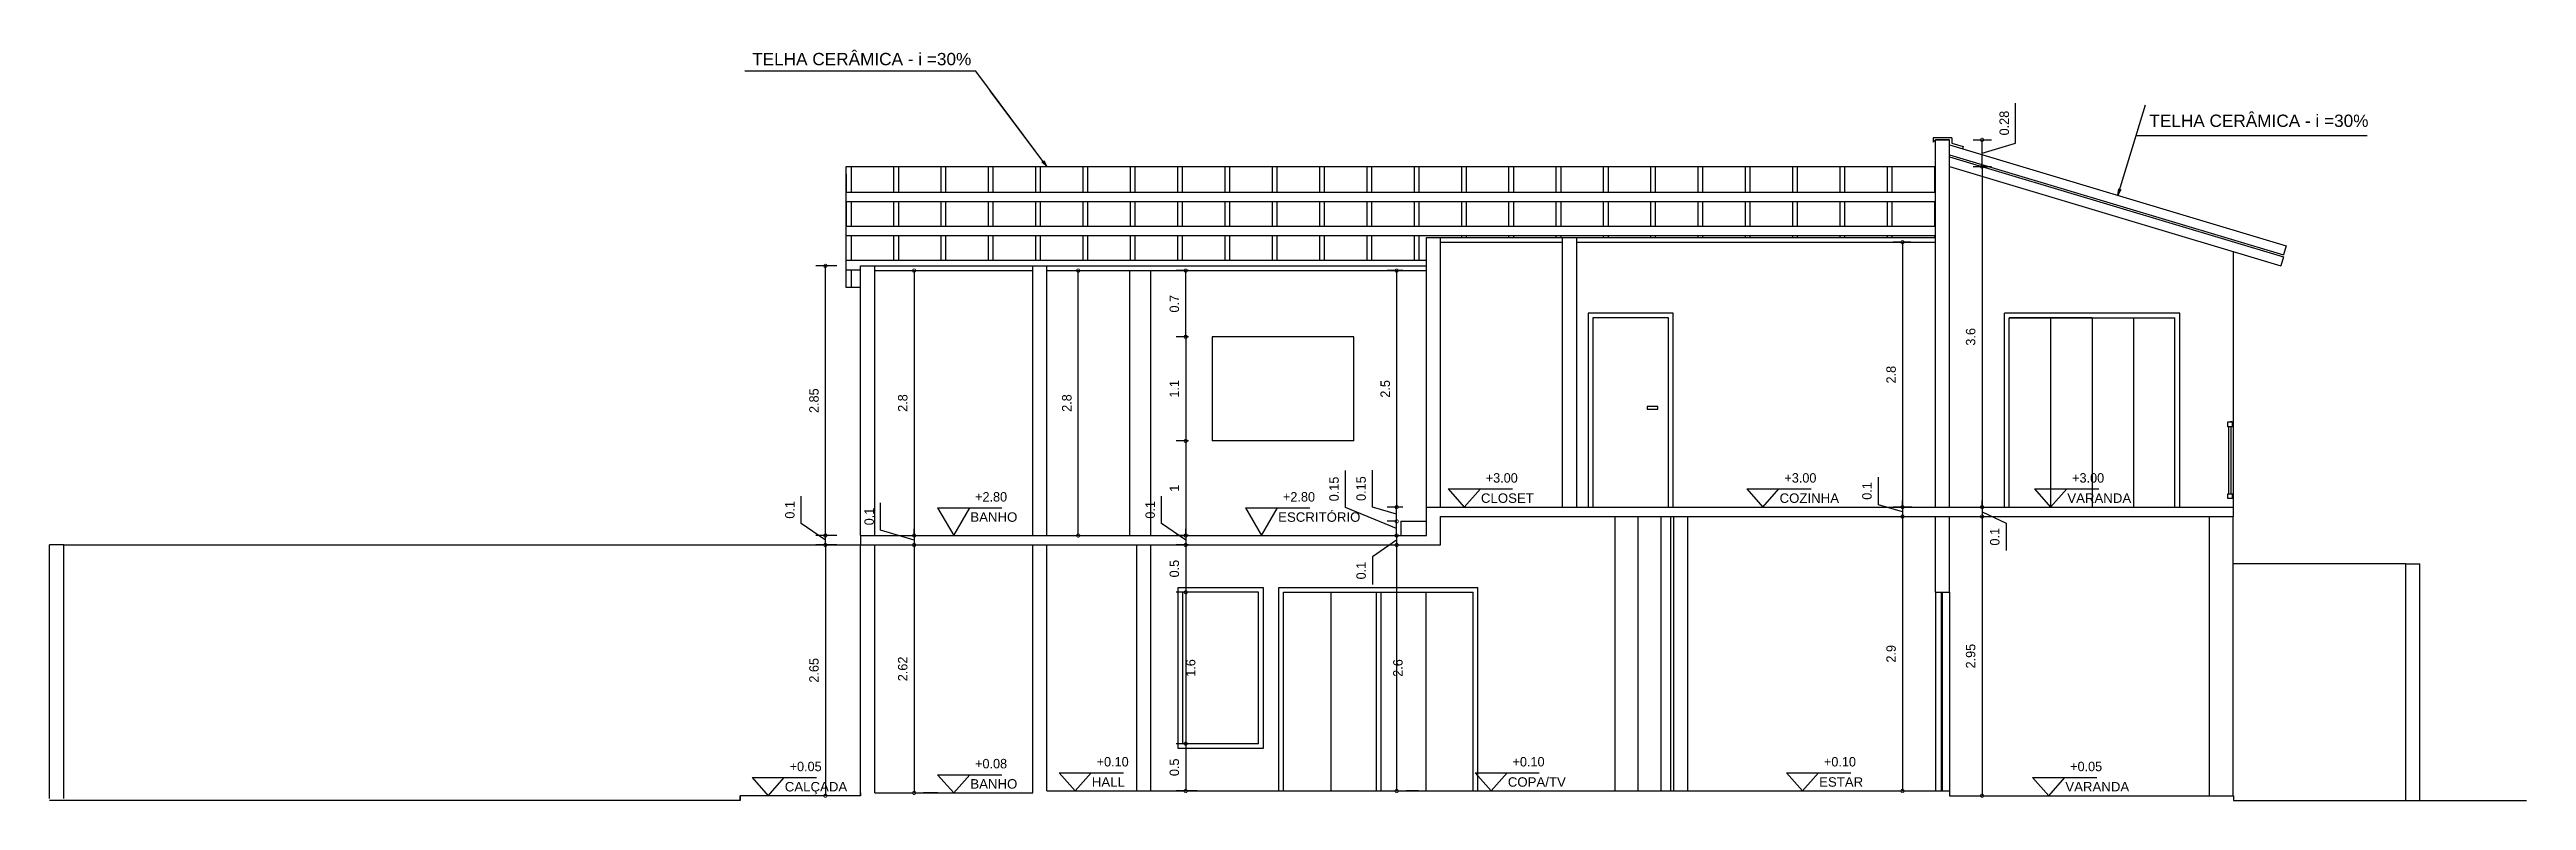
# Model space of a CAD drawing. Extents: x 130 to 509, y 87 to 225.
# Drawn here: x 452.18 to 478.36, y 112.16 to 120.09 of the extents above; entities that cross this region are included whole.
import ezdxf

# ---------------------------------------------------------------- set-up
doc = ezdxf.new("R2010")
doc.units = 0
doc.header["$LTSCALE"] = 7
doc.layers.get('0').update_dxf_attribs({"linetype": 'CONTINUOUS'})
doc.layers.get('DEFPOINTS').update_dxf_attribs({"linetype": 'CONTINUOUS'})
for name, color, linetype in [('01', 7, 'CONTINUOUS'), ('02', 2, 'CONTINUOUS'), ('03', 3, 'CONTINUOUS'), ('04', 4, 'CONTINUOUS'), ('05', 5, 'CONTINUOUS'), ('06', 6, 'CONTINUOUS'), ('20', 2, 'CONTINUOUS'), ('30', 3, 'CONTINUOUS'), ('40', 4, 'CONTINUOUS'), ('50', 5, 'CONTINUOUS'), ('COTAS', 7, 'CONTINUOUS'), ('TEXTO', 3, 'CONTINUOUS')]:
    doc.layers.add(name, color=color, linetype=linetype)
doc.styles.add('ARIAL', font='arial.ttf', dxfattribs={"height": 0.075})
doc.dimstyles.get("Standard").update_dxf_attribs({"dimtxt": 0.18, "dimasz": 0.18, "dimexe": 0.18, "dimexo": 0.0625, "dimgap": 0.09, "dimtad": 0, "dimtih": 1, "dimtoh": 1, "dimdec": 4, "dimzin": 0, "dimdsep": 46, "dimtxsty": 'Standard', "dimcen": 0.09, "dimadec": 0, "dimazin": 0, "dimtfac": 1, "dimtdec": 4, "dimtofl": 0, "dimtmove": 0, "dimatfit": 3, "dimfxl": 1, "dimtolj": 1, "dimtzin": 0, "dimarcsym": 0})

msp = doc.modelspace()

# ---------------------------------------------------------------- texts
at = {"layer": 'COTAS'}
for s, p in [('+3.00', (467.357, 115.517)), ('+3.00', (470.513, 115.517)), ('+3.00', (473.554, 115.517)), ('+2.80', (461.96, 115.317)), ('+2.80', (465.214, 115.317)), ('+0.05', (460, 112.467)), ('+0.08', (461.96, 112.497)), ('+0.10', (463.245, 112.517)), ('+0.10', (467.64, 112.517)), ('+0.10', (470.931, 112.517)), ('+0.05', (473.533, 112.467))]:
    msp.add_text(s, height=0.1, dxfattribs=at).set_placement(p)
at = {"layer": 'TEXTO', "style": 'ARIAL'}
for s, p in [('BANHO', (461.91, 115.103)), ('ESCRITÓRIO', (465.163, 115.103)), ('CLOSET', (467.306, 115.303)), ('COZINHA', (470.462, 115.303)), ('VARANDA', (473.503, 115.303)), ('CALÇADA', (459.949, 112.253)), ('BANHO', (461.91, 112.283)), ('HALL', (463.194, 112.303)), ('COPA/TV', (467.59, 112.303)), ('ESTAR', (470.88, 112.303)), ('VARANDA', (473.482, 112.253))]:
    msp.add_text(s, height=0.1, dxfattribs=at).set_placement(p)
at = {"layer": 'TEXTO', "char_height": 0.13, "style": 'ARIAL'}
for insert, attachment_point in [((461.92, 119.993), 6), ((474.37, 119.341), 4)]:
    msp.add_mtext('TELHA CERÂMICA - i =30%', dxfattribs=dict(at, insert=insert, attachment_point=attachment_point))

# ---------------------------------------------------------------- blocks, each defined once
blk = doc.blocks.new('_DOTSMALL')
at = {"color": 0, "linetype": 'ByBlock', "const_width": 0.5}
blk.add_lwpolyline([(-0.0625, 0, 1), (0.0625, 0, 1)], format="xyb", close=True, dxfattribs=at)
blk = doc.blocks.new('*D354')
at = {"layer": '01', "color": 0}
for p, q in [((460.961, 115.014), (460.961, 115.304)), ((461.316, 114.908), (460.961, 115.014)), ((461.316, 114.958), (461.316, 115.028)), ((461.316, 114.958), (461.316, 114.858)), ((461.316, 114.958), (461.316, 114.858)), ((461.066, 114.858), (461.216, 114.858)), ((461.316, 114.858), (461.316, 114.788))]:
    blk.add_line(p, q, dxfattribs=at)
at = {"layer": 'DEFPOINTS', "color": 0}
for p in [(460.899, 114.958), (461.316, 114.858), (461.316, 114.858)]:
    blk.add_point(p, dxfattribs=at)
at = {"layer": '01', "color": 0, "xscale": 0.07, "yscale": 0.07, "zscale": 0.07}
for p, rotation in [((461.316, 114.958), 270), ((461.316, 114.858), 90)]:
    blk.add_blockref('_DOTSMALL', p, dxfattribs=dict(at, rotation=rotation))
at = {"layer": '01', "color": 2, "insert": (460.841, 115.159), "char_height": 0.1, "attachment_point": 5, "rotation": 90}
blk.add_mtext('\\A1;0.1', dxfattribs=at)
blk = doc.blocks.new('*D353')
at = {"color": 0, "linetype": 'ByBlock'}
for p, q in [((375.856, 180.098), (376.123, 180.098)), ((376.023, 180.098), (376.023, 177.298)), ((375.856, 177.298), (376.123, 177.298))]:
    blk.add_line(p, q, dxfattribs=at)
at = {"layer": 'DEFPOINTS', "color": 0, "linetype": 'ByBlock'}
for p in [(375.606, 180.098), (375.606, 177.298), (376.023, 177.298)]:
    blk.add_point(p, dxfattribs=at)
at = {"color": 0, "linetype": 'ByBlock', "xscale": 0.07, "yscale": 0.07, "zscale": 0.07}
for p, rotation in [((376.023, 180.098), 90), ((376.023, 177.298), 270)]:
    blk.add_blockref('_DOTSMALL', p, dxfattribs=dict(at, rotation=rotation))
at = {"color": 2, "linetype": 'ByBlock', "insert": (375.903, 178.698), "char_height": 0.1, "attachment_point": 5, "rotation": 90}
blk.add_mtext('\\A1;2.8', dxfattribs=at)
blk = doc.blocks.new('*D352')
at = {"layer": '01', "color": 0}
for p, q in [((466.16, 115.259), (466.16, 115.649)), ((466.415, 115.183), (466.16, 115.259)), ((466.479, 115.258), (466.315, 115.258)), ((466.415, 115.108), (466.415, 115.258))]:
    blk.add_line(p, q, dxfattribs=at)
at = {"layer": 'DEFPOINTS', "color": 0}
for p in [(466.415, 115.258), (466.729, 115.258), (466.459, 115.108)]:
    blk.add_point(p, dxfattribs=at)
at = {"layer": '01', "color": 0, "xscale": 0.07, "yscale": 0.07, "zscale": 0.07}
for p, rotation in [((466.415, 115.258), 90), ((466.415, 115.108), 270)]:
    blk.add_blockref('_DOTSMALL', p, dxfattribs=dict(at, rotation=rotation))
at = {"layer": '01', "color": 2, "insert": (466.04, 115.454), "char_height": 0.1, "attachment_point": 5, "rotation": 90}
blk.add_mtext('\\A1;0.15', dxfattribs=at)
blk = doc.blocks.new('*D351')
at = {"layer": '01', "color": 0}
for p, q in [((465.874, 115.255), (465.874, 115.645)), ((466.415, 115.033), (465.874, 115.255)), ((466.408, 115.108), (466.315, 115.108)), ((466.415, 114.958), (466.415, 115.108))]:
    blk.add_line(p, q, dxfattribs=at)
at = {"layer": 'DEFPOINTS', "color": 0}
for p in [(466.415, 115.108), (466.45, 114.958), (466.658, 115.108)]:
    blk.add_point(p, dxfattribs=at)
at = {"layer": '01', "color": 0, "xscale": 0.07, "yscale": 0.07, "zscale": 0.07}
for p, rotation in [((466.415, 115.108), 90), ((466.415, 114.958), 270)]:
    blk.add_blockref('_DOTSMALL', p, dxfattribs=dict(at, rotation=rotation))
at = {"layer": '01', "color": 2, "insert": (465.754, 115.45), "char_height": 0.1, "attachment_point": 5, "rotation": 90}
blk.add_mtext('\\A1;0.15', dxfattribs=at)
blk = doc.blocks.new('*D350')
at = {"color": 0, "linetype": 'ByBlock'}
for p, q in [((377.676, 180.098), (377.857, 180.098)), ((377.757, 177.298), (377.757, 180.098)), ((377.676, 177.298), (377.857, 177.298))]:
    blk.add_line(p, q, dxfattribs=at)
at = {"layer": 'DEFPOINTS', "color": 0, "linetype": 'ByBlock'}
for p in [(377.426, 180.098), (377.757, 180.098), (377.426, 177.298)]:
    blk.add_point(p, dxfattribs=at)
at = {"color": 0, "linetype": 'ByBlock', "xscale": 0.07, "yscale": 0.07, "zscale": 0.07}
for p, rotation in [((377.757, 180.098), 90), ((377.757, 177.298), 270)]:
    blk.add_blockref('_DOTSMALL', p, dxfattribs=dict(at, rotation=rotation))
at = {"color": 2, "linetype": 'ByBlock', "insert": (377.637, 178.698), "char_height": 0.1, "attachment_point": 5, "rotation": 90}
blk.add_mtext('\\A1;2.8', dxfattribs=at)
blk = doc.blocks.new('*D343')
at = {"layer": '01', "color": 0}
for p, q in [((463.931, 115.084), (463.931, 115.374)), ((464.186, 114.908), (463.931, 115.084)), ((464.186, 114.958), (464.186, 115.028)), ((464.186, 114.958), (464.186, 114.858)), ((464.186, 114.958), (464.186, 114.858)), ((464.217, 114.858), (464.086, 114.858)), ((464.186, 114.858), (464.186, 114.788))]:
    blk.add_line(p, q, dxfattribs=at)
at = {"layer": 'DEFPOINTS', "color": 0}
for p in [(464.467, 114.958), (464.186, 114.858), (464.467, 114.858)]:
    blk.add_point(p, dxfattribs=at)
at = {"layer": '01', "color": 0, "xscale": 0.07, "yscale": 0.07, "zscale": 0.07}
for p, rotation in [((464.186, 114.958), 270), ((464.186, 114.858), 90)]:
    blk.add_blockref('_DOTSMALL', p, dxfattribs=dict(at, rotation=rotation))
at = {"layer": '01', "color": 2, "insert": (463.811, 115.229), "char_height": 0.1, "attachment_point": 5, "rotation": 90}
blk.add_mtext('\\A1;0.1', dxfattribs=at)
blk = doc.blocks.new('*D342')
at = {"layer": '01', "color": 0}
for p, q in [((464.186, 115.958), (464.186, 114.958)), ((464.217, 114.958), (464.086, 114.958))]:
    blk.add_line(p, q, dxfattribs=at)
at = {"layer": 'DEFPOINTS', "color": 0}
for p in [(464.467, 115.958), (464.186, 114.958), (464.467, 114.958)]:
    blk.add_point(p, dxfattribs=at)
at = {"layer": '01', "color": 0, "xscale": 0.07, "yscale": 0.07, "zscale": 0.07}
for p, rotation in [((464.186, 115.958), 90), ((464.186, 114.958), 270)]:
    blk.add_blockref('_DOTSMALL', p, dxfattribs=dict(at, rotation=rotation))
at = {"layer": '01', "color": 2, "insert": (464.066, 115.458), "char_height": 0.1, "attachment_point": 5, "rotation": 90}
blk.add_mtext('\\A1;1', dxfattribs=at)
blk = doc.blocks.new('*D336')
at = {"layer": '01', "color": 0}
for p, q in [((460.499, 117.808), (460.278, 117.808)), ((460.378, 114.958), (460.378, 117.808))]:
    blk.add_line(p, q, dxfattribs=at)
at = {"layer": 'DEFPOINTS', "color": 0}
for p in [(460.378, 117.808), (460.749, 117.808), (460.749, 114.958)]:
    blk.add_point(p, dxfattribs=at)
at = {"layer": '01', "color": 0, "xscale": 0.07, "yscale": 0.07, "zscale": 0.07}
for p, rotation in [((460.378, 117.808), 90), ((460.378, 114.958), 270)]:
    blk.add_blockref('_DOTSMALL', p, dxfattribs=dict(at, rotation=rotation))
at = {"layer": '01', "color": 2, "insert": (460.258, 116.383), "char_height": 0.1, "attachment_point": 5, "rotation": 90}
blk.add_mtext('\\A1;2.85', dxfattribs=at)
blk = doc.blocks.new('*D335')
at = {"layer": '01', "color": 0}
for p, q in [((460.123, 115.084), (460.123, 115.374)), ((460.378, 114.908), (460.123, 115.084)), ((460.499, 114.958), (460.278, 114.958)), ((460.378, 114.958), (460.378, 115.028)), ((460.378, 114.858), (460.378, 114.958)), ((460.378, 114.858), (460.378, 114.958)), ((460.378, 114.858), (460.378, 114.788))]:
    blk.add_line(p, q, dxfattribs=at)
at = {"layer": 'DEFPOINTS', "color": 0}
for p in [(460.378, 114.958), (460.749, 114.958), (460.749, 114.858)]:
    blk.add_point(p, dxfattribs=at)
at = {"layer": '01', "color": 0, "xscale": 0.07, "yscale": 0.07, "zscale": 0.07}
for p, rotation in [((460.378, 114.958), 270), ((460.378, 114.858), 90)]:
    blk.add_blockref('_DOTSMALL', p, dxfattribs=dict(at, rotation=rotation))
at = {"layer": '01', "color": 2, "insert": (460.003, 115.229), "char_height": 0.1, "attachment_point": 5, "rotation": 90}
blk.add_mtext('\\A1;0.1', dxfattribs=at)
blk = doc.blocks.new('*D355')
at = {"layer": '01', "color": 0}
for p, q in [((461.316, 114.858), (461.316, 112.238)), ((461.566, 112.238), (461.416, 112.238))]:
    blk.add_line(p, q, dxfattribs=at)
at = {"layer": 'DEFPOINTS', "color": 0}
for p in [(461.316, 114.858), (461.316, 112.238), (461.316, 112.238)]:
    blk.add_point(p, dxfattribs=at)
at = {"layer": '01', "color": 0, "xscale": 0.07, "yscale": 0.07, "zscale": 0.07}
for p, rotation in [((461.316, 114.858), 90), ((461.316, 112.238), 270)]:
    blk.add_blockref('_DOTSMALL', p, dxfattribs=dict(at, rotation=rotation))
at = {"layer": '01', "color": 2, "insert": (461.196, 113.548), "char_height": 0.1, "attachment_point": 5, "rotation": 90}
blk.add_mtext('\\A1;2.62', dxfattribs=at)
blk = doc.blocks.new('*D334')
at = {"color": 0, "linetype": 'ByBlock'}
for p, q in [((375.206, 177.198), (374.985, 177.198)), ((375.085, 177.198), (375.085, 174.548)), ((375.206, 174.548), (374.985, 174.548))]:
    blk.add_line(p, q, dxfattribs=at)
at = {"layer": 'DEFPOINTS', "color": 0, "linetype": 'ByBlock'}
for p in [(375.456, 177.198), (375.085, 174.548), (375.456, 174.548)]:
    blk.add_point(p, dxfattribs=at)
at = {"color": 0, "linetype": 'ByBlock', "xscale": 0.07, "yscale": 0.07, "zscale": 0.07}
for p, rotation in [((375.085, 177.198), 90), ((375.085, 174.548), 270)]:
    blk.add_blockref('_DOTSMALL', p, dxfattribs=dict(at, rotation=rotation))
at = {"color": 2, "linetype": 'ByBlock', "insert": (374.965, 175.873), "char_height": 0.1, "attachment_point": 5, "rotation": 90}
blk.add_mtext('\\A1;2.65', dxfattribs=at)
blk = doc.blocks.new('*D349')
at = {"layer": '01', "color": 0}
for p, q in [((466.415, 114.858), (466.415, 112.258)), ((466.647, 112.258), (466.515, 112.258))]:
    blk.add_line(p, q, dxfattribs=at)
at = {"layer": 'DEFPOINTS', "color": 0}
for p in [(466.45, 114.858), (466.397, 112.258), (466.415, 112.258)]:
    blk.add_point(p, dxfattribs=at)
at = {"layer": '01', "color": 0, "xscale": 0.07, "yscale": 0.07, "zscale": 0.07}
for p, rotation in [((466.415, 114.858), 90), ((466.415, 112.258), 270)]:
    blk.add_blockref('_DOTSMALL', p, dxfattribs=dict(at, rotation=rotation))
at = {"layer": '01', "color": 2, "insert": (466.429, 113.558), "char_height": 0.1, "attachment_point": 5, "rotation": 90}
blk.add_mtext('\\A1;2.6', dxfattribs=at)
blk = doc.blocks.new('*D348')
at = {"layer": '01', "color": 0}
for p, q in [((466.415, 114.958), (466.415, 115.028)), ((466.415, 114.958), (466.415, 114.858)), ((466.415, 114.958), (466.415, 114.858)), ((466.415, 114.908), (466.16, 114.732)), ((466.16, 114.732), (466.16, 114.442)), ((466.2, 114.858), (466.315, 114.858)), ((466.415, 114.858), (466.415, 114.788))]:
    blk.add_line(p, q, dxfattribs=at)
at = {"layer": 'DEFPOINTS', "color": 0}
for p in [(466.45, 114.958), (466.415, 114.858), (466.45, 114.858)]:
    blk.add_point(p, dxfattribs=at)
at = {"layer": '01', "color": 0, "xscale": 0.07, "yscale": 0.07, "zscale": 0.07}
for p, rotation in [((466.415, 114.958), 270), ((466.415, 114.858), 90)]:
    blk.add_blockref('_DOTSMALL', p, dxfattribs=dict(at, rotation=rotation))
at = {"layer": '01', "color": 2, "insert": (466.04, 114.587), "char_height": 0.1, "attachment_point": 5, "rotation": 90}
blk.add_mtext('\\A1;0.1', dxfattribs=at)
blk = doc.blocks.new('*D346')
at = {"layer": '01', "color": 0}
for p, q in [((464.186, 112.758), (464.186, 112.258)), ((464.306, 112.258), (464.086, 112.258))]:
    blk.add_line(p, q, dxfattribs=at)
at = {"layer": 'DEFPOINTS', "color": 0}
for p in [(464.556, 112.758), (464.186, 112.258), (464.556, 112.258)]:
    blk.add_point(p, dxfattribs=at)
at = {"layer": '01', "color": 0, "xscale": 0.07, "yscale": 0.07, "zscale": 0.07}
for p, rotation in [((464.186, 112.758), 90), ((464.186, 112.258), 270)]:
    blk.add_blockref('_DOTSMALL', p, dxfattribs=dict(at, rotation=rotation))
at = {"layer": '01', "color": 2, "insert": (464.066, 112.508), "char_height": 0.1, "attachment_point": 5, "rotation": 90}
blk.add_mtext('\\A1;0.5', dxfattribs=at)
blk = doc.blocks.new('*D345')
at = {"layer": '01', "color": 0}
for p, q in [((464.186, 114.358), (464.186, 112.758)), ((464.306, 112.758), (464.086, 112.758))]:
    blk.add_line(p, q, dxfattribs=at)
at = {"layer": 'DEFPOINTS', "color": 0}
for p in [(464.467, 114.358), (464.186, 112.758), (464.556, 112.758)]:
    blk.add_point(p, dxfattribs=at)
at = {"layer": '01', "color": 0, "xscale": 0.07, "yscale": 0.07, "zscale": 0.07}
for p, rotation in [((464.186, 114.358), 90), ((464.186, 112.758), 270)]:
    blk.add_blockref('_DOTSMALL', p, dxfattribs=dict(at, rotation=rotation))
at = {"layer": '01', "color": 2, "insert": (464.239, 113.558), "char_height": 0.1, "attachment_point": 5, "rotation": 90}
blk.add_mtext('\\A1;1.6', dxfattribs=at)
blk = doc.blocks.new('*D344')
at = {"layer": '01', "color": 0}
for p, q in [((464.186, 114.858), (464.186, 114.358)), ((464.217, 114.358), (464.086, 114.358))]:
    blk.add_line(p, q, dxfattribs=at)
at = {"layer": 'DEFPOINTS', "color": 0}
for p in [(464.467, 114.858), (464.186, 114.358), (464.467, 114.358)]:
    blk.add_point(p, dxfattribs=at)
at = {"layer": '01', "color": 0, "xscale": 0.07, "yscale": 0.07, "zscale": 0.07}
for p, rotation in [((464.186, 114.858), 90), ((464.186, 114.358), 270)]:
    blk.add_blockref('_DOTSMALL', p, dxfattribs=dict(at, rotation=rotation))
at = {"layer": '01', "color": 2, "insert": (464.066, 114.608), "char_height": 0.1, "attachment_point": 5, "rotation": 90}
blk.add_mtext('\\A1;0.5', dxfattribs=at)
blk = doc.blocks.new('*D347')
at = {"color": 0, "linetype": 'ByBlock'}
for p, q in [((381.186, 180.098), (381.022, 180.098)), ((381.122, 180.098), (381.122, 177.598)), ((381.186, 177.598), (381.022, 177.598))]:
    blk.add_line(p, q, dxfattribs=at)
at = {"layer": 'DEFPOINTS', "color": 0, "linetype": 'ByBlock'}
for p in [(381.436, 180.098), (381.122, 177.598), (381.436, 177.598)]:
    blk.add_point(p, dxfattribs=at)
at = {"color": 0, "linetype": 'ByBlock', "xscale": 0.07, "yscale": 0.07, "zscale": 0.07}
for p, rotation in [((381.122, 180.098), 90), ((381.122, 177.598), 270)]:
    blk.add_blockref('_DOTSMALL', p, dxfattribs=dict(at, rotation=rotation))
at = {"color": 2, "linetype": 'ByBlock', "insert": (381.002, 178.848), "char_height": 0.1, "attachment_point": 5, "rotation": 90}
blk.add_mtext('\\A1;2.5', dxfattribs=at)
blk = doc.blocks.new('*D341')
at = {"layer": '01', "color": 0}
for p, q in [((464.186, 117.058), (464.186, 115.958)), ((464.217, 115.958), (464.086, 115.958))]:
    blk.add_line(p, q, dxfattribs=at)
at = {"layer": 'DEFPOINTS', "color": 0}
for p in [(464.467, 117.058), (464.186, 115.958), (464.467, 115.958)]:
    blk.add_point(p, dxfattribs=at)
at = {"layer": '01', "color": 0, "xscale": 0.07, "yscale": 0.07, "zscale": 0.07}
for p, rotation in [((464.186, 117.058), 90), ((464.186, 115.958), 270)]:
    blk.add_blockref('_DOTSMALL', p, dxfattribs=dict(at, rotation=rotation))
at = {"layer": '01', "color": 2, "insert": (464.066, 116.508), "char_height": 0.1, "attachment_point": 5, "rotation": 90}
blk.add_mtext('\\A1;1.1', dxfattribs=at)
blk = doc.blocks.new('*D340')
at = {"color": 0, "linetype": 'ByBlock'}
for p, q in [((378.924, 180.098), (378.793, 180.098)), ((378.893, 179.398), (378.893, 180.098)), ((378.924, 179.398), (378.793, 179.398))]:
    blk.add_line(p, q, dxfattribs=at)
at = {"layer": 'DEFPOINTS', "color": 0, "linetype": 'ByBlock'}
for p in [(378.893, 180.098), (379.174, 180.098), (379.174, 179.398)]:
    blk.add_point(p, dxfattribs=at)
at = {"color": 0, "linetype": 'ByBlock', "xscale": 0.07, "yscale": 0.07, "zscale": 0.07}
for p, rotation in [((378.893, 180.098), 90), ((378.893, 179.398), 270)]:
    blk.add_blockref('_DOTSMALL', p, dxfattribs=dict(at, rotation=rotation))
at = {"color": 2, "linetype": 'ByBlock', "insert": (378.773, 179.748), "char_height": 0.1, "attachment_point": 5, "rotation": 90}
blk.add_mtext('\\A1;0.7', dxfattribs=at)
blk = doc.blocks.new('*D358')
at = {"layer": '01', "color": 0}
for p, q in [((472.602, 115.158), (472.602, 112.208)), ((472.489, 112.208), (472.702, 112.208))]:
    blk.add_line(p, q, dxfattribs=at)
at = {"layer": 'DEFPOINTS', "color": 0}
for p in [(472.239, 115.158), (472.239, 112.208), (472.602, 112.208)]:
    blk.add_point(p, dxfattribs=at)
at = {"layer": '01', "color": 0, "xscale": 0.07, "yscale": 0.07, "zscale": 0.07}
for p, rotation in [((472.602, 115.158), 90), ((472.602, 112.208), 270)]:
    blk.add_blockref('_DOTSMALL', p, dxfattribs=dict(at, rotation=rotation))
at = {"layer": '01', "color": 2, "insert": (472.482, 113.683), "char_height": 0.1, "attachment_point": 5, "rotation": 90}
blk.add_mtext('\\A1;2.95', dxfattribs=at)
blk = doc.blocks.new('*D357')
at = {"layer": '01', "color": 0}
for p, q in [((472.602, 115.258), (472.602, 115.328)), ((472.602, 115.258), (472.602, 115.158)), ((472.602, 115.258), (472.602, 115.158)), ((472.602, 115.208), (472.857, 115.09)), ((472.489, 115.158), (472.702, 115.158)), ((472.602, 115.158), (472.602, 115.088)), ((472.857, 115.09), (472.857, 114.8))]:
    blk.add_line(p, q, dxfattribs=at)
at = {"layer": 'DEFPOINTS', "color": 0}
for p in [(472.259, 115.258), (472.239, 115.158), (472.602, 115.158)]:
    blk.add_point(p, dxfattribs=at)
at = {"layer": '01', "color": 0, "xscale": 0.07, "yscale": 0.07, "zscale": 0.07}
for p, rotation in [((472.602, 115.258), 270), ((472.602, 115.158), 90)]:
    blk.add_blockref('_DOTSMALL', p, dxfattribs=dict(at, rotation=rotation))
at = {"layer": '01', "color": 2, "insert": (472.737, 114.945), "char_height": 0.1, "attachment_point": 5, "rotation": 90}
blk.add_mtext('\\A1;0.1', dxfattribs=at)
blk = doc.blocks.new('*D339')
at = {"layer": '01', "color": 0}
for p, q in [((471.761, 115.158), (471.761, 112.258)), ((471.528, 112.258), (471.661, 112.258))]:
    blk.add_line(p, q, dxfattribs=at)
at = {"layer": 'DEFPOINTS', "color": 0}
for p in [(471.778, 115.158), (471.761, 112.258), (471.778, 112.258)]:
    blk.add_point(p, dxfattribs=at)
at = {"layer": '01', "color": 0, "xscale": 0.07, "yscale": 0.07, "zscale": 0.07}
for p, rotation in [((471.761, 115.158), 90), ((471.761, 112.258), 270)]:
    blk.add_blockref('_DOTSMALL', p, dxfattribs=dict(at, rotation=rotation))
at = {"layer": '01', "color": 2, "insert": (471.641, 113.708), "char_height": 0.1, "attachment_point": 5, "rotation": 90}
blk.add_mtext('\\A1;2.9', dxfattribs=at)
blk = doc.blocks.new('*D338')
at = {"layer": '01', "color": 0}
for p, q in [((471.506, 115.284), (471.506, 115.574)), ((471.761, 115.208), (471.506, 115.284)), ((471.761, 115.258), (471.761, 115.328)), ((471.761, 115.258), (471.761, 115.158)), ((471.761, 115.258), (471.761, 115.158)), ((471.528, 115.158), (471.661, 115.158)), ((471.761, 115.158), (471.761, 115.088))]:
    blk.add_line(p, q, dxfattribs=at)
at = {"layer": 'DEFPOINTS', "color": 0}
for p in [(472.109, 115.258), (471.761, 115.158), (471.778, 115.158)]:
    blk.add_point(p, dxfattribs=at)
at = {"layer": '01', "color": 0, "xscale": 0.07, "yscale": 0.07, "zscale": 0.07}
for p, rotation in [((471.761, 115.258), 270), ((471.761, 115.158), 90)]:
    blk.add_blockref('_DOTSMALL', p, dxfattribs=dict(at, rotation=rotation))
at = {"layer": '01', "color": 2, "insert": (471.386, 115.429), "char_height": 0.1, "attachment_point": 5, "rotation": 90}
blk.add_mtext('\\A1;0.1', dxfattribs=at)
blk = doc.blocks.new('*D337')
at = {"color": 0, "linetype": 'ByBlock'}
for p, q in [((386.556, 180.398), (386.368, 180.398)), ((386.468, 180.398), (386.468, 177.598)), ((386.566, 177.598), (386.368, 177.598))]:
    blk.add_line(p, q, dxfattribs=at)
at = {"layer": 'DEFPOINTS', "color": 0, "linetype": 'ByBlock'}
for p in [(386.806, 180.398), (386.468, 177.598), (386.816, 177.598)]:
    blk.add_point(p, dxfattribs=at)
at = {"color": 0, "linetype": 'ByBlock', "xscale": 0.07, "yscale": 0.07, "zscale": 0.07}
for p, rotation in [((386.468, 180.398), 90), ((386.468, 177.598), 270)]:
    blk.add_blockref('_DOTSMALL', p, dxfattribs=dict(at, rotation=rotation))
at = {"color": 2, "linetype": 'ByBlock', "insert": (386.348, 178.998), "char_height": 0.1, "attachment_point": 5, "rotation": 90}
blk.add_mtext('\\A1;2.8', dxfattribs=at)
blk = doc.blocks.new('*D359')
at = {"layer": '01', "color": 0}
for p, q in [((472.957, 119.106), (472.957, 119.529)), ((472.509, 119.14), (472.702, 119.14)), ((472.602, 118.858), (472.602, 119.14)), ((472.602, 118.999), (472.957, 119.106))]:
    blk.add_line(p, q, dxfattribs=at)
at = {"layer": 'DEFPOINTS', "color": 0}
for p in [(472.259, 119.14), (472.602, 119.14), (472.259, 118.858)]:
    blk.add_point(p, dxfattribs=at)
at = {"layer": '01', "color": 0, "xscale": 0.07, "yscale": 0.07, "zscale": 0.07}
for p, rotation in [((472.602, 119.14), 90), ((472.602, 118.858), 270)]:
    blk.add_blockref('_DOTSMALL', p, dxfattribs=dict(at, rotation=rotation))
at = {"layer": '01', "color": 2, "insert": (472.837, 119.317), "char_height": 0.1, "attachment_point": 5, "rotation": 90}
blk.add_mtext('\\A1;0.28', dxfattribs=at)
blk = doc.blocks.new('*D356')
at = {"color": 0, "linetype": 'ByBlock'}
for p, q in [((387.216, 181.198), (387.409, 181.198)), ((387.309, 181.198), (387.309, 177.598)), ((387.216, 177.598), (387.409, 177.598))]:
    blk.add_line(p, q, dxfattribs=at)
at = {"layer": 'DEFPOINTS', "color": 0, "linetype": 'ByBlock'}
for p in [(386.966, 181.198), (386.966, 177.598), (387.309, 177.598)]:
    blk.add_point(p, dxfattribs=at)
at = {"color": 0, "linetype": 'ByBlock', "xscale": 0.07, "yscale": 0.07, "zscale": 0.07}
for p, rotation in [((387.309, 181.198), 90), ((387.309, 177.598), 270)]:
    blk.add_blockref('_DOTSMALL', p, dxfattribs=dict(at, rotation=rotation))
at = {"color": 2, "linetype": 'ByBlock', "insert": (387.189, 179.398), "char_height": 0.1, "attachment_point": 5, "rotation": 90}
blk.add_mtext('\\A1;3.6', dxfattribs=at)

# ---------------------------------------------------------------- dimensions: what is measured, and where the dimension line sits
at = {"layer": '01'}
for base, p1, p2, picture, middle in [((472.602, 119.14), (472.259, 118.858), (472.259, 119.14), '*D359', (472.837, 119.176)), ((460.378, 117.808), (460.749, 114.958), (460.749, 117.808), '*D336', (460.258, 116.383)), ((464.186, 115.958), (464.467, 117.058), (464.467, 115.958), '*D341', (464.066, 116.508)), ((464.186, 114.958), (464.467, 115.958), (464.467, 114.958), '*D342', (464.066, 115.458)), ((466.415, 115.258), (466.459, 115.108), (466.729, 115.258), '*D352', (466.04, 115.329)), ((471.761, 115.158), (472.109, 115.258), (471.778, 115.158), '*D338', (471.386, 115.354)), ((461.316, 114.858), (460.899, 114.958), (461.316, 114.858), '*D354', (460.841, 115.084)), ((471.761, 112.258), (471.778, 115.158), (471.778, 112.258), '*D339', (471.641, 113.708)), ((472.602, 112.208), (472.239, 115.158), (472.239, 112.208), '*D358', (472.482, 113.683)), ((461.316, 112.238), (461.316, 114.858), (461.316, 112.238), '*D355', (461.196, 113.548)), ((464.186, 114.358), (464.467, 114.858), (464.467, 114.358), '*D344', (464.066, 114.608)), ((464.186, 112.258), (464.556, 112.758), (464.556, 112.258), '*D346', (464.066, 112.508))]:
    dim = msp.add_linear_dim(base=base, p1=p1, p2=p2, angle=90, dimstyle='Standard', override={"dimtxt": 0.1, "dimasz": 0.07, "dimexe": 0.1, "dimexo": 0.25, "dimgap": 0.07, "dimtad": 1, "dimtih": 0, "dimtoh": 0, "dimdec": 2, "dimzin": 8, "dimblk1": 'DOTSMALL', "dimblk2": 'DOTSMALL', "dimsah": 1, "dimcen": -0.1, "dimse1": 1, "dimclrt": 2, "dimtdec": 2, "dimtofl": 1, "dimtmove": 1}, dxfattribs=at)
    dim.commit()
    dim.dimension.update_dxf_attribs({"geometry": picture, "text_midpoint": middle})
for base, p1, p2, picture, middle in [((472.602, 115.258), (472.259, 118.858), (472.259, 115.258), '*D356', (472.482, 117.058)), ((471.761, 115.258), (472.099, 118.058), (472.109, 115.258), '*D337', (471.641, 116.658)), ((461.316, 114.958), (460.899, 117.758), (460.899, 114.958), '*D353', (461.196, 116.358)), ((463.05, 117.758), (462.719, 114.958), (462.719, 117.758), '*D350', (462.93, 116.358)), ((464.186, 117.758), (464.467, 117.058), (464.467, 117.758), '*D340', (464.066, 117.408)), ((466.415, 115.258), (466.729, 117.758), (466.729, 115.258), '*D347', (466.295, 116.508)), ((460.378, 112.208), (460.749, 114.858), (460.749, 112.208), '*D334', (460.258, 113.533))]:
    dim = msp.add_linear_dim(base=base, p1=p1, p2=p2, angle=90, dimstyle='Standard', override={"dimtxt": 0.1, "dimasz": 0.07, "dimexe": 0.1, "dimexo": 0.25, "dimgap": 0.07, "dimtad": 1, "dimtih": 0, "dimtoh": 0, "dimdec": 2, "dimzin": 8, "dimblk1": 'DOTSMALL', "dimblk2": 'DOTSMALL', "dimsah": 1, "dimcen": -0.1, "dimclrt": 2, "dimtdec": 2, "dimtofl": 1}, dxfattribs=at)
    dim.commit()
    dim.dimension.update_dxf_attribs({"geometry": picture, "text_midpoint": middle, "insert": (85.293, -62.34)})
for base, p1, p2, picture, middle in [((466.415, 115.108), (466.45, 114.958), (466.658, 115.108), '*D351', (465.874, 115.325)), ((460.378, 114.958), (460.749, 114.858), (460.749, 114.958), '*D335', (460.123, 115.154)), ((464.186, 114.858), (464.467, 114.958), (464.467, 114.858), '*D343', (463.931, 115.154)), ((472.602, 115.158), (472.259, 115.258), (472.239, 115.158), '*D357', (472.857, 115.02)), ((466.415, 114.858), (466.45, 114.958), (466.45, 114.858), '*D348', (466.16, 114.662)), ((466.415, 112.258), (466.45, 114.858), (466.397, 112.258), '*D349', (466.549, 113.558)), ((464.186, 112.758), (464.467, 114.358), (464.556, 112.758), '*D345', (464.359, 113.558))]:
    dim = msp.add_linear_dim(base=base, p1=p1, p2=p2, angle=90, dimstyle='Standard', override={"dimtxt": 0.1, "dimasz": 0.07, "dimexe": 0.1, "dimexo": 0.25, "dimgap": 0.07, "dimtad": 1, "dimtih": 0, "dimtoh": 0, "dimdec": 2, "dimzin": 8, "dimblk1": 'DOTSMALL', "dimblk2": 'DOTSMALL', "dimsah": 1, "dimcen": -0.1, "dimse1": 1, "dimclrt": 2, "dimtdec": 2, "dimtofl": 1, "dimtmove": 1}, dxfattribs=at)
    dim.commit()
    dim.dimension.update_dxf_attribs({"geometry": picture, "text_midpoint": middle, "dimtype": 160})

# ---------------------------------------------------------------- linework, layer by layer
at = {"layer": '02'}
for p, q in [((472.085, 119.16), (472.085, 119.115)), ((472.284, 119.16), (472.085, 119.16)), ((472.11, 119.14), (472.085, 119.115)), ((472.284, 119.16), (472.284, 119.105)), ((472.284, 119.105), (472.402, 119.07)), ((472.402, 119.07), (472.395, 119.046)), ((468.439, 117.308), (468.439, 115.258)), ((469.339, 117.308), (468.439, 117.308)), ((469.339, 115.258), (469.339, 117.308)), ((472.839, 115.258), (472.839, 117.308)), ((474.691, 117.308), (472.839, 117.308)), ((474.691, 115.258), (474.691, 117.308)), ((473.327, 117.258), (473.327, 115.258)), ((474.203, 117.258), (474.203, 115.258)), ((475.199, 116.108), (475.199, 116.158)), ((475.199, 116.158), (475.249, 116.158)), ((475.249, 116.108), (475.199, 116.108)), ((475.211, 115.399), (475.211, 116.108)), ((475.244, 116.158), (475.224, 116.158)), ((475.236, 115.399), (475.236, 116.108)), ((475.249, 116.108), (475.249, 116.158)), ((475.199, 115.399), (475.249, 115.399)), ((475.199, 115.349), (475.199, 115.399)), ((475.249, 115.349), (475.199, 115.349)), ((475.249, 115.349), (475.249, 115.399)), ((475.249, 115.349), (475.249, 115.399)), ((468.968, 112.258), (468.968, 115.158)), ((469.212, 112.258), (469.212, 115.158)), ((469.313, 112.258), (469.313, 115.158)), ((452.329, 114.858), (460.749, 114.858)), ((477.079, 114.658), (475.254, 114.658)), ((465.169, 114.408), (467.274, 114.408)), ((465.169, 112.258), (465.169, 114.408)), ((467.274, 112.258), (467.274, 114.408)), ((465.72, 114.358), (465.72, 112.258)), ((466.197, 114.358), (466.197, 112.258)), ((466.247, 114.358), (466.247, 112.258)), ((466.723, 114.358), (466.723, 112.258)), ((472.109, 114.358), (472.109, 112.258)), ((472.259, 114.358), (472.259, 112.258))]:
    msp.add_line(p, q, dxfattribs=at)
for points in [[(469.177, 116.322), (469.061, 116.322), (469.061, 116.293), (469.177, 116.293)], [(464.106, 114.408), (465.006, 114.408), (465.006, 112.708), (464.106, 112.708)]]:
    msp.add_lwpolyline(points, close=True, dxfattribs=at)
at = {"layer": '03'}
for p, q in [((475.259, 115.258), (475.259, 117.958)), ((464.467, 117.058), (464.467, 115.958)), ((465.964, 117.058), (464.467, 117.058)), ((465.964, 115.958), (465.964, 117.058)), ((473.765, 117.258), (472.889, 117.258)), ((472.889, 117.258), (474.641, 117.258)), ((472.889, 115.258), (472.889, 117.258)), ((473.765, 117.258), (473.765, 115.258)), ((474.641, 115.258), (474.641, 117.258)), ((465.964, 115.958), (464.467, 115.958)), ((472.169, 114.358), (472.169, 112.258)), ((472.179, 114.358), (472.179, 112.258))]:
    msp.add_line(p, q, dxfattribs=at)
at = {"layer": '04'}
for p, q in [((463.594, 114.958), (463.594, 117.758)), ((463.819, 114.958), (463.819, 117.758)), ((468.489, 117.258), (468.489, 115.258)), ((469.289, 117.258), (468.489, 117.258)), ((469.289, 115.258), (469.289, 117.258)), ((466.459, 115.108), (466.729, 115.108)), ((466.459, 115.108), (466.459, 114.958)), ((469.344, 112.258), (469.344, 115.158)), ((469.494, 112.258), (469.494, 115.158)), ((463.669, 112.258), (463.669, 114.858)), ((463.819, 112.258), (463.819, 114.858))]:
    msp.add_line(p, q, dxfattribs=at)
at = {"layer": '05'}
for p, q in [((460.599, 118.858), (472.109, 118.858)), ((466.879, 118.108), (468.169, 118.108)), ((466.879, 118.058), (468.169, 118.058)), ((468.319, 118.108), (472.109, 118.108)), ((468.319, 118.058), (472.109, 118.058)), ((460.899, 117.808), (462.569, 117.808)), ((462.719, 117.808), (466.729, 117.808)), ((460.899, 117.758), (462.569, 117.758)), ((462.719, 117.758), (466.729, 117.758))]:
    msp.add_line(p, q, dxfattribs=at)
at = {"layer": '06'}
for p, q in [((472.259, 119.14), (472.109, 119.14)), ((472.109, 117.958), (472.109, 119.14)), ((472.11, 119.14), (472.259, 119.14)), ((472.259, 118.008), (472.259, 119.14)), ((472.259, 115.258), (472.259, 119.14)), ((466.729, 114.958), (466.729, 118.108)), ((466.729, 118.108), (466.879, 118.108)), ((466.879, 115.258), (466.879, 118.108)), ((468.169, 118.108), (468.319, 118.108)), ((468.169, 115.258), (468.169, 118.108)), ((468.319, 115.258), (468.319, 118.108)), ((460.749, 114.958), (460.749, 117.808)), ((460.749, 117.808), (460.899, 117.808)), ((460.899, 114.958), (460.899, 117.808)), ((462.569, 117.808), (462.719, 117.808)), ((462.569, 117.758), (462.569, 117.808)), ((462.719, 117.758), (462.719, 117.808)), ((472.109, 115.258), (472.109, 117.958)), ((472.259, 115.258), (472.259, 117.958)), ((462.569, 114.958), (462.569, 117.758)), ((462.719, 114.958), (462.719, 117.758)), ((466.729, 115.258), (475.259, 115.258)), ((466.729, 114.958), (466.729, 115.258)), ((475.259, 115.158), (475.259, 115.258)), ((460.749, 114.958), (466.729, 114.958)), ((460.749, 114.958), (460.749, 114.858)), ((466.879, 115.158), (475.259, 115.158)), ((466.879, 114.858), (466.879, 115.158)), ((472.109, 114.358), (472.109, 115.158)), ((472.259, 114.358), (472.259, 115.158)), ((452.329, 114.858), (452.179, 114.858)), ((452.179, 112.178), (452.179, 114.858)), ((452.329, 112.178), (452.329, 114.858)), ((460.749, 114.858), (466.879, 114.858)), ((460.749, 112.208), (460.749, 114.858)), ((460.899, 112.238), (460.899, 114.858)), ((462.569, 112.238), (462.569, 114.858)), ((462.719, 112.258), (462.719, 114.858)), ((477.079, 114.658), (477.229, 114.658)), ((477.079, 112.158), (477.079, 114.658)), ((477.229, 112.158), (477.229, 114.658)), ((472.109, 114.358), (472.259, 114.358)), ((459.479, 112.158), (452.179, 112.158)), ((459.479, 112.208), (459.479, 112.158)), ((459.479, 112.158), (459.479, 112.208)), ((460.749, 112.208), (459.479, 112.208)), ((460.749, 112.238), (460.749, 112.208)), ((460.899, 112.238), (462.569, 112.238)), ((462.719, 112.258), (472.109, 112.258)), ((472.109, 112.258), (472.259, 112.258)), ((472.259, 112.258), (472.259, 112.208)), ((472.259, 112.208), (475.259, 112.208)), ((475.259, 112.208), (475.259, 112.158)), ((475.259, 112.158), (478.355, 112.158))]:
    msp.add_line(p, q, dxfattribs=at)
at = {"layer": '20'}
for p, q in [((460.649, 118.858), (460.649, 118.588)), ((461.099, 118.858), (461.099, 118.588)), ((461.149, 118.858), (461.149, 118.588)), ((461.599, 118.858), (461.599, 118.588)), ((461.649, 118.858), (461.649, 118.588)), ((462.099, 118.858), (462.099, 118.588)), ((462.149, 118.858), (462.149, 118.588)), ((462.599, 118.858), (462.599, 118.588)), ((462.649, 118.858), (462.649, 118.588)), ((463.099, 118.858), (463.099, 118.588)), ((463.149, 118.858), (463.149, 118.588)), ((463.599, 118.858), (463.599, 118.588)), ((463.649, 118.858), (463.649, 118.588)), ((464.099, 118.858), (464.099, 118.588)), ((464.149, 118.858), (464.149, 118.588)), ((464.599, 118.858), (464.599, 118.588)), ((464.649, 118.858), (464.649, 118.588)), ((465.099, 118.858), (465.099, 118.588)), ((465.149, 118.858), (465.149, 118.588)), ((465.599, 118.858), (465.599, 118.588)), ((465.649, 118.858), (465.649, 118.588)), ((466.099, 118.858), (466.099, 118.588)), ((466.149, 118.858), (466.149, 118.588)), ((466.599, 118.858), (466.599, 118.588)), ((466.649, 118.858), (466.649, 118.588)), ((467.099, 118.858), (467.099, 118.588)), ((467.149, 118.858), (467.149, 118.588)), ((467.599, 118.858), (467.599, 118.588)), ((467.649, 118.858), (467.649, 118.588)), ((468.099, 118.858), (468.099, 118.588)), ((468.149, 118.858), (468.149, 118.588)), ((468.599, 118.858), (468.599, 118.588)), ((468.649, 118.858), (468.649, 118.588)), ((469.099, 118.858), (469.099, 118.588)), ((469.149, 118.858), (469.149, 118.588)), ((469.599, 118.858), (469.599, 118.588)), ((469.649, 118.858), (469.649, 118.588)), ((470.099, 118.858), (470.099, 118.588)), ((470.149, 118.858), (470.149, 118.588)), ((470.599, 118.858), (470.599, 118.588)), ((470.649, 118.858), (470.649, 118.588)), ((471.099, 118.858), (471.099, 118.588)), ((471.149, 118.858), (471.149, 118.588)), ((471.599, 118.858), (471.599, 118.588)), ((471.649, 118.858), (471.649, 118.588)), ((472.099, 118.858), (472.099, 118.588)), ((460.599, 118.778), (460.599, 118.588)), ((460.599, 118.588), (472.109, 118.588)), ((460.599, 118.488), (472.109, 118.488)), ((460.599, 118.488), (460.599, 118.228)), ((460.649, 118.488), (460.649, 118.228)), ((461.099, 118.488), (461.099, 118.228)), ((461.149, 118.488), (461.149, 118.228)), ((461.599, 118.488), (461.599, 118.228)), ((461.649, 118.488), (461.649, 118.228)), ((462.099, 118.488), (462.099, 118.228)), ((462.149, 118.488), (462.149, 118.228)), ((462.599, 118.488), (462.599, 118.228)), ((462.649, 118.488), (462.649, 118.228)), ((463.099, 118.488), (463.099, 118.228)), ((463.149, 118.488), (463.149, 118.228)), ((463.599, 118.488), (463.599, 118.228)), ((463.649, 118.488), (463.649, 118.228)), ((464.099, 118.488), (464.099, 118.228)), ((464.149, 118.488), (464.149, 118.228)), ((464.599, 118.488), (464.599, 118.228)), ((464.649, 118.488), (464.649, 118.228)), ((465.099, 118.488), (465.099, 118.228)), ((465.149, 118.488), (465.149, 118.228)), ((465.599, 118.488), (465.599, 118.228)), ((465.649, 118.488), (465.649, 118.228)), ((466.099, 118.488), (466.099, 118.228)), ((466.149, 118.488), (466.149, 118.228)), ((466.599, 118.488), (466.599, 118.228)), ((466.649, 118.488), (466.649, 118.228)), ((467.099, 118.488), (467.099, 118.228)), ((467.149, 118.488), (467.149, 118.228)), ((467.599, 118.488), (467.599, 118.228)), ((467.649, 118.488), (467.649, 118.228)), ((468.099, 118.488), (468.099, 118.228)), ((468.149, 118.488), (468.149, 118.228)), ((468.599, 118.488), (468.599, 118.228)), ((468.649, 118.488), (468.649, 118.228)), ((469.099, 118.488), (469.099, 118.228)), ((469.149, 118.488), (469.149, 118.228)), ((469.599, 118.488), (469.599, 118.228)), ((469.649, 118.488), (469.649, 118.228)), ((470.099, 118.488), (470.099, 118.228)), ((470.149, 118.488), (470.149, 118.228)), ((470.599, 118.488), (470.599, 118.228)), ((470.649, 118.488), (470.649, 118.228)), ((471.099, 118.488), (471.099, 118.228)), ((471.149, 118.488), (471.149, 118.228)), ((471.599, 118.488), (471.599, 118.228)), ((471.649, 118.488), (471.649, 118.228)), ((472.099, 118.488), (472.099, 118.228)), ((460.599, 118.228), (472.109, 118.228)), ((460.599, 118.128), (472.109, 118.128)), ((460.649, 118.128), (460.649, 117.867)), ((461.099, 118.128), (461.099, 117.867)), ((461.149, 118.128), (461.149, 117.867)), ((461.599, 118.128), (461.599, 117.867)), ((461.649, 118.128), (461.649, 117.867)), ((462.099, 118.128), (462.099, 117.867)), ((462.149, 118.128), (462.149, 117.867)), ((462.599, 118.128), (462.599, 117.867)), ((462.649, 118.128), (462.649, 117.867)), ((463.099, 118.128), (463.099, 117.867)), ((463.149, 118.128), (463.149, 117.867)), ((463.599, 118.128), (463.599, 117.867)), ((463.649, 118.128), (463.649, 117.867)), ((464.099, 118.128), (464.099, 117.867)), ((464.149, 118.128), (464.149, 117.867)), ((464.599, 118.128), (464.599, 117.867)), ((464.649, 118.128), (464.649, 117.867)), ((465.099, 118.128), (465.099, 117.867)), ((465.149, 118.128), (465.149, 117.867)), ((465.599, 118.128), (465.599, 117.867)), ((465.649, 118.128), (465.649, 117.867)), ((466.099, 118.128), (466.099, 117.867)), ((466.149, 118.128), (466.149, 117.867)), ((466.599, 118.128), (466.599, 117.867)), ((466.649, 118.128), (466.649, 117.867)), ((467.099, 118.128), (467.099, 118.108)), ((467.149, 118.128), (467.149, 118.108)), ((467.599, 118.128), (467.599, 118.108)), ((467.649, 118.128), (467.649, 118.108)), ((468.099, 118.128), (468.099, 118.108)), ((468.149, 118.128), (468.149, 118.108)), ((468.599, 118.128), (468.599, 118.108)), ((468.649, 118.128), (468.649, 118.108)), ((469.099, 118.128), (469.099, 118.108)), ((469.149, 118.128), (469.149, 118.108)), ((469.599, 118.128), (469.599, 118.108)), ((469.649, 118.128), (469.649, 118.108)), ((470.099, 118.128), (470.099, 118.108)), ((470.149, 118.128), (470.149, 118.108)), ((470.599, 118.128), (470.599, 118.108)), ((470.649, 118.128), (470.649, 118.108)), ((471.099, 118.128), (471.099, 118.108)), ((471.149, 118.128), (471.149, 118.108)), ((471.599, 118.128), (471.599, 118.108)), ((471.649, 118.128), (471.649, 118.108)), ((472.099, 118.128), (472.099, 118.108)), ((460.599, 117.867), (466.729, 117.867)), ((460.599, 117.767), (460.749, 117.767)), ((460.649, 117.767), (460.649, 117.578))]:
    msp.add_line(p, q, dxfattribs=at)
at = {"layer": '30'}
for p, q in [((460.599, 117.578), (460.599, 118.858)), ((460.749, 117.578), (460.599, 117.578)), ((468.725, 112.258), (468.725, 115.158)), ((475.004, 112.208), (475.004, 115.158)), ((475.254, 112.208), (475.254, 115.158)), ((464.956, 114.358), (464.156, 114.358)), ((464.156, 112.758), (464.156, 114.358)), ((464.956, 112.758), (464.956, 114.358)), ((465.219, 114.358), (467.224, 114.358)), ((465.219, 112.258), (465.219, 114.358)), ((467.224, 112.258), (467.224, 114.358)), ((464.956, 112.758), (464.156, 112.758))]:
    msp.add_line(p, q, dxfattribs=at)
at = {"layer": '40'}
for p, q in [((472.259, 118.962), (475.787, 117.904)), ((472.259, 118.858), (475.759, 117.808)), ((475.787, 117.904), (475.759, 117.808))]:
    msp.add_line(p, q, dxfattribs=at)
at = {"layer": '50'}
for p, q in [((472.259, 119.087), (475.816, 118.019)), ((472.259, 118.982), (475.787, 117.924)), ((475.816, 118.019), (475.787, 117.924))]:
    msp.add_line(p, q, dxfattribs=at)
at = {"layer": 'COTAS'}
for p, q in [((466.96, 115.45), (467.64, 115.45)), ((466.96, 115.45), (467.13, 115.258)), ((467.13, 115.258), (467.3, 115.45)), ((470.116, 115.45), (470.796, 115.45)), ((470.116, 115.45), (470.286, 115.258)), ((470.286, 115.258), (470.456, 115.45)), ((473.157, 115.45), (473.837, 115.45)), ((473.157, 115.45), (473.327, 115.258)), ((473.327, 115.258), (473.497, 115.45)), ((461.564, 115.25), (461.734, 114.958)), ((461.564, 115.25), (462.243, 115.25)), ((461.734, 114.958), (461.904, 115.25)), ((464.817, 115.25), (464.987, 114.958)), ((464.817, 115.25), (465.497, 115.25)), ((464.987, 114.958), (465.157, 115.25)), ((459.603, 112.4), (459.773, 112.208)), ((459.603, 112.4), (460.283, 112.4)), ((459.773, 112.208), (459.943, 112.4)), ((461.564, 112.43), (461.734, 112.238)), ((461.564, 112.43), (462.243, 112.43)), ((461.734, 112.238), (461.904, 112.43)), ((462.848, 112.45), (463.528, 112.45)), ((462.848, 112.45), (463.018, 112.258)), ((463.018, 112.258), (463.188, 112.45)), ((467.244, 112.45), (467.923, 112.45)), ((467.244, 112.45), (467.414, 112.258)), ((467.414, 112.258), (467.584, 112.45)), ((470.535, 112.45), (471.214, 112.45)), ((470.535, 112.45), (470.704, 112.258)), ((470.704, 112.258), (470.874, 112.45)), ((473.136, 112.4), (473.816, 112.4)), ((473.136, 112.4), (473.306, 112.208)), ((473.306, 112.208), (473.476, 112.4))]:
    msp.add_line(p, q, dxfattribs=at)

msp.set_redraw_order([(e.dxf.handle, doc.entitydb.next_handle()) for e in msp.query("TEXT MTEXT ATTDEF DIMENSION ARC_DIMENSION")])  # texts and dimensions are drawn at this point

# ---------------------------------------------------------------- leaders
at = {"layer": 'COTAS', "annotation_type": 0, "has_hookline": 1, "text_width": 2.301}
for points, hookline_direction in [([(462.718, 118.858), (461.967, 119.865), (461.897, 119.865)], 1), ([(474.037, 118.553), (474.23, 119.187), (474.3, 119.187)], 0)]:
    msp.add_leader(points, dimstyle='Standard', override={"dimtxt": 0.07, "dimasz": 0.07, "dimexe": 0.07, "dimexo": 0.07, "dimgap": 0.07, "dimtad": 1, "dimtih": 0, "dimtoh": 0, "dimzin": 8, "dimcen": 0.07, "dimse1": 1, "dimldrblk": 'OPEN'}, dxfattribs=dict(at, hookline_direction=hookline_direction))

doc.saveas('drawing.dxf')
